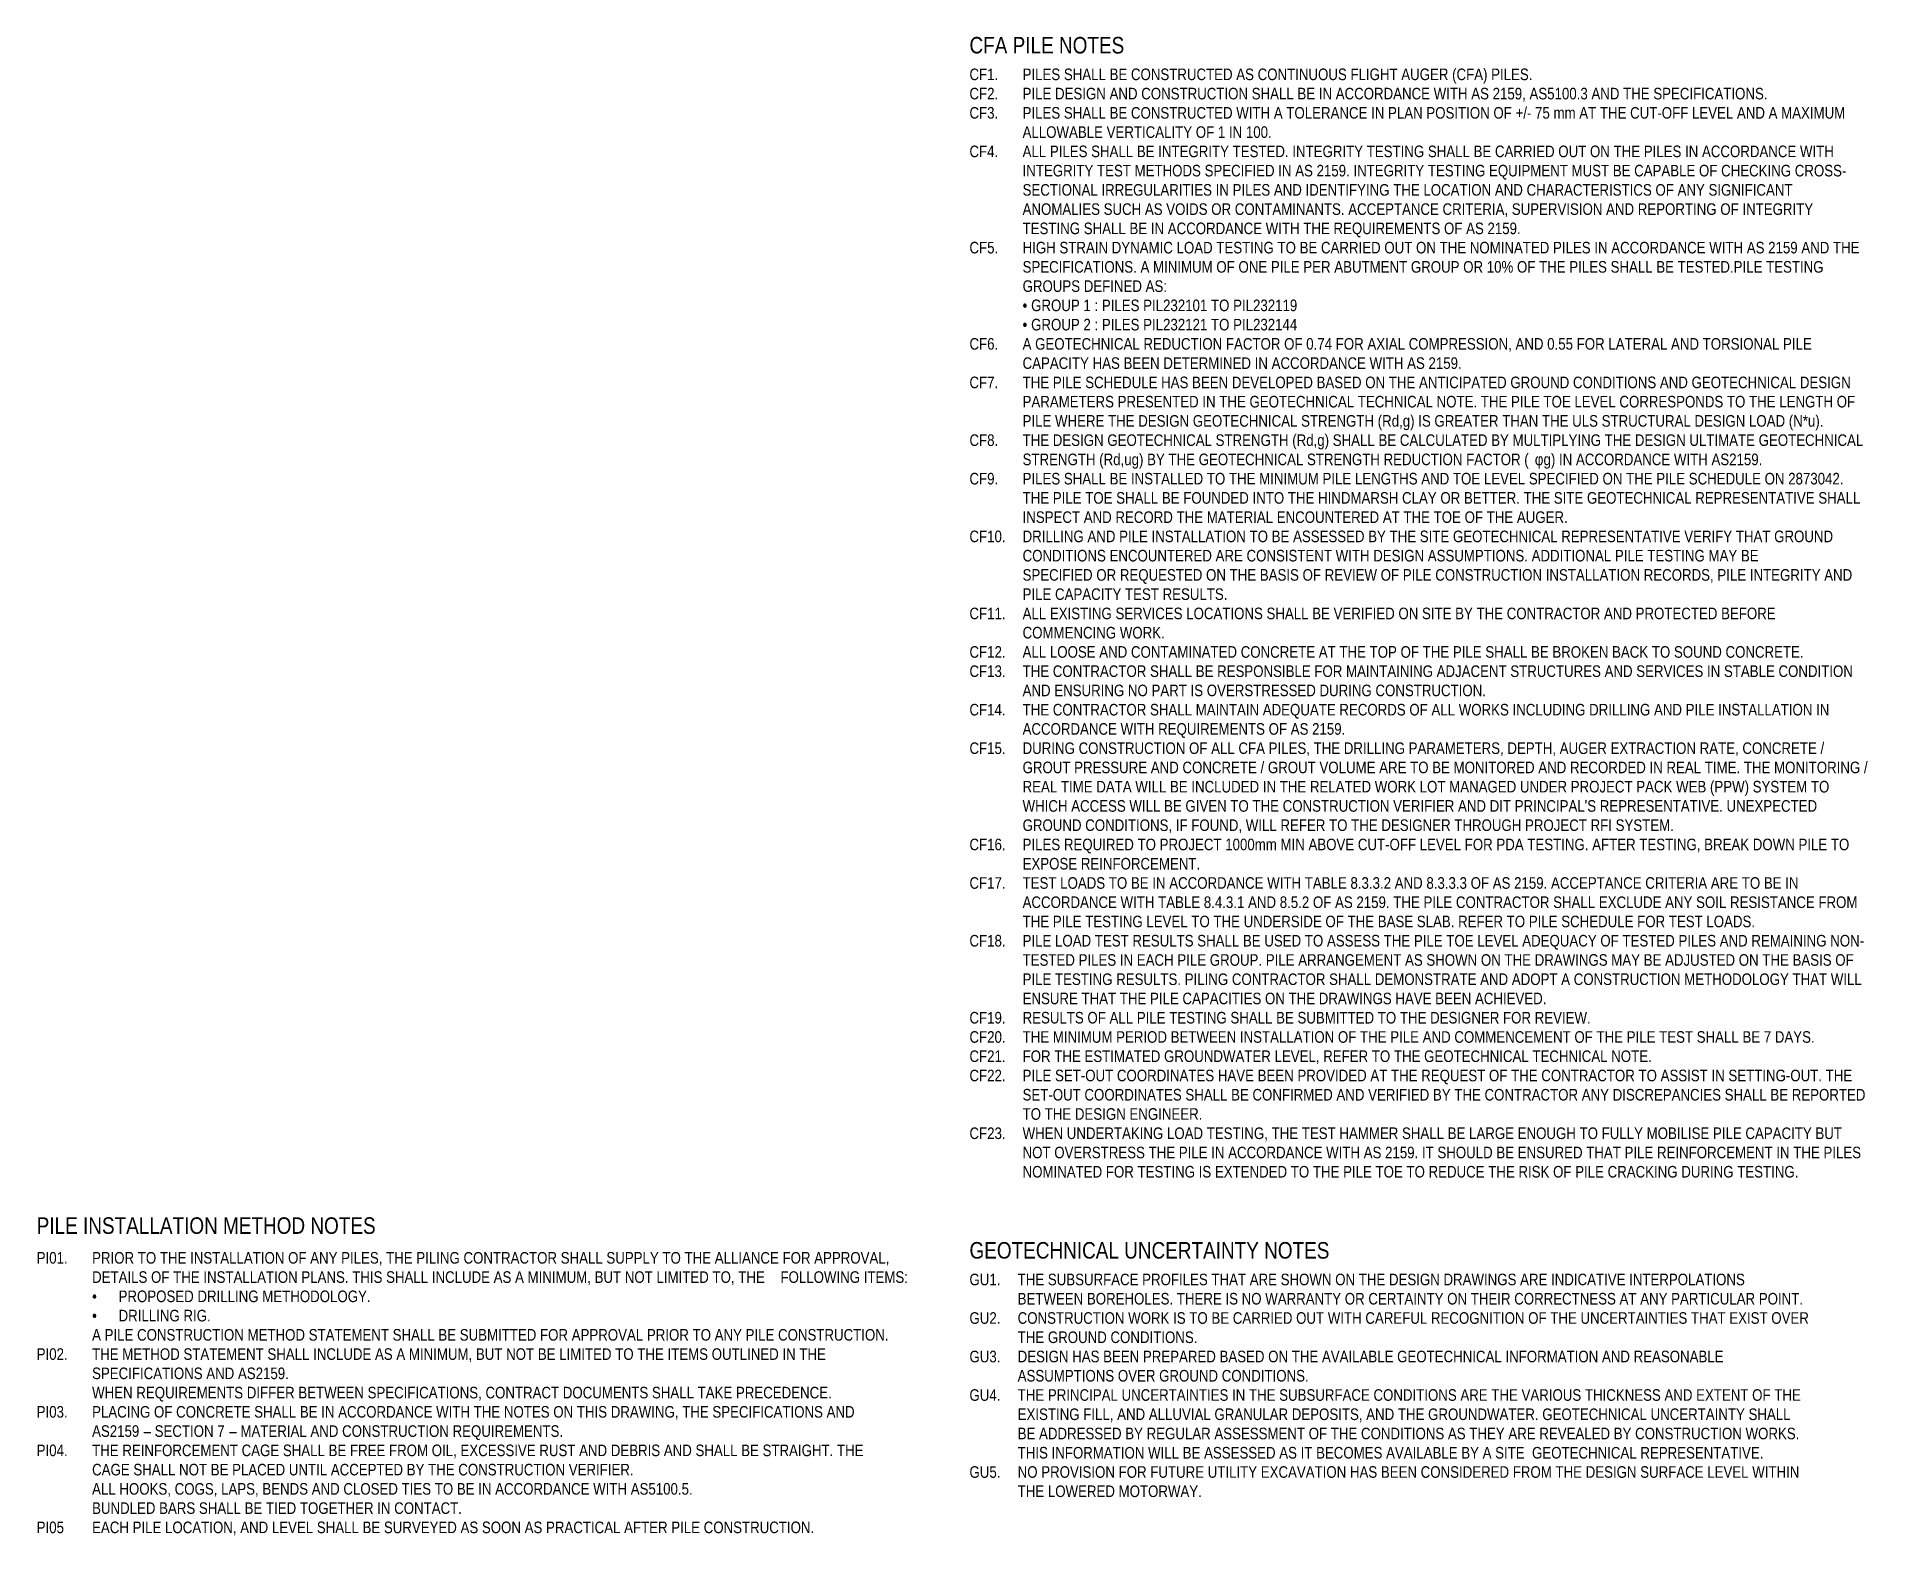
# Model space of a CAD drawing. Header units: metres. Extents: x -0.34 to 2.76, y 1.56 to 3.52.
# Drawn here: x 2.205 to 2.76, y 2.465 to 2.918 of the extents above; entities that cross this region are included whole.
import ezdxf

# ---------------------------------------------------------------- set-up
doc = ezdxf.new("R2010")
doc.units = ezdxf.units.M
doc.layers.add('G-ANNO-TEXT', color=7, linetype='Continuous', lineweight=9)
doc.styles.add('Arial Narrow_2', font='ARIALN.TTF', dxfattribs={"height": 0.0035})
doc.styles.add('Arial Narrow_3', font='ARIALN.TTF', dxfattribs={"height": 0.005})

msp = doc.modelspace()

# ---------------------------------------------------------------- texts
at = {"layer": 'G-ANNO-TEXT', "attachment_point": 1, "bg_fill": 3, "box_fill_scale": 1, "bg_fill_color": 256, "bg_fill_true_color": 13158600, "bg_fill_transparency": 0}
for s, insert, char_height, style in [('CFA PILE NOTES', (2.48738, 2.91769), 0.005, 'Arial Narrow_3'), ('PILES SHALL BE CONSTRUCTED AS CONTINUOUS FLIGHT AUGER (CFA) PILES.\xa0', (2.50344, 2.90813), 0.0035, 'Arial Narrow_2'), ('PILE INSTALLATION METHOD\xa0NOTES', (2.20538, 2.56081), 0.005, 'Arial Narrow_3'), ('GEOTECHNICAL UNCERTAINTY\xa0NOTES', (2.48738, 2.55333), 0.005, 'Arial Narrow_3'), ('PI01.', (2.20538, 2.55031), 0.0035, 'Arial Narrow_2'), ('PRIOR TO THE INSTALLATION OF ANY PILES, THE PILING CONTRACTOR SHALL SUPPLY TO THE ALLIANCE FOR APPROVAL, ', (2.22213, 2.55031), 0.0035, 'Arial Narrow_2'), ('THE SUBSURFACE PROFILES THAT ARE SHOWN ON THE DESIGN DRAWINGS ARE INDICATIVE INTERPOLATIONS ', (2.50195, 2.54377), 0.0035, 'Arial Narrow_2'), ('•', (2.22214, 2.53867), 0.0035, 'Arial Narrow_2'), ('PI02.', (2.20538, 2.52121), 0.0035, 'Arial Narrow_2'), ('PI03.', (2.20538, 2.50375), 0.0035, 'Arial Narrow_2'), ('PI04.', (2.20538, 2.4921), 0.0035, 'Arial Narrow_2'), ('PI05', (2.20538, 2.46882), 0.0035, 'Arial Narrow_2')]:
    msp.add_mtext(s, dxfattribs=dict(at, insert=insert, char_height=char_height, style=style))
at = {"layer": 'G-ANNO-TEXT', "char_height": 0.0035, "attachment_point": 1, "style": 'Arial Narrow_2', "bg_fill": 3, "box_fill_scale": 1, "bg_fill_color": 256, "bg_fill_transparency": 0}
for s, insert in [('CF1.', (2.48738, 2.90813)), ('CF4.', (2.48738, 2.88484)), ('CF5.', (2.48738, 2.85574)), ('CF6.', (2.48738, 2.82664)), ('CF7.', (2.48738, 2.81499)), ('CF8.', (2.48738, 2.79753)), ('CF9.', (2.48738, 2.78589)), ('CF10.', (2.48738, 2.76843)), ('CF11.', (2.48738, 2.74514)), ('CF12.', (2.48738, 2.7335)), ('CF14.', (2.48738, 2.71604)), ('CF15.', (2.48738, 2.7044)), ('CF16.', (2.48738, 2.67529)), ('CF17.', (2.48738, 2.66365)), ('CF18.', (2.48738, 2.64619)), ('CF19.', (2.48738, 2.62291)), ('CF23.', (2.48738, 2.58798)), ('GU1.', (2.48738, 2.54376)), ('GU2.', (2.48738, 2.53211)), ('GU3.', (2.48738, 2.52047)), ('GU4.', (2.48738, 2.50883)), ('GU5.', (2.48738, 2.48555))]:
    msp.add_mtext(s, dxfattribs=dict(at, insert=insert))

# ---------------------------------------------------------------- next in the draw order: texts
for s, insert in [('CF2.', (2.48738, 2.90231)), ('CF13.', (2.48738, 2.72768)), ('CF20.', (2.48738, 2.61709))]:
    msp.add_mtext(s, dxfattribs=dict(at, insert=insert))
at = {"layer": 'G-ANNO-TEXT', "char_height": 0.0035, "attachment_point": 1, "style": 'Arial Narrow_2', "bg_fill": 3, "box_fill_scale": 1, "bg_fill_color": 256, "bg_fill_true_color": 13158600, "bg_fill_transparency": 0}
for s, insert in [('PILE DESIGN AND CONSTRUCTION SHALL BE IN ACCORDANCE WITH AS 2159, AS5100.3 AND THE SPECIFICATIONS.\xa0', (2.50344, 2.90231)), ('DETAILS OF THE INSTALLATION PLANS. THIS SHALL INCLUDE AS A MINIMUM, BUT NOT LIMITED TO, THE ', (2.22213, 2.54449)), ('FOLLOWING ITEMS:\xa0', (2.43023, 2.54449)), ('BETWEEN BOREHOLES. THERE IS NO WARRANTY OR CERTAINTY ON THEIR CORRECTNESS AT ANY PARTICULAR POINT.\xa0', (2.50195, 2.53795)), ('•', (2.22214, 2.53285))]:
    msp.add_mtext(s, dxfattribs=dict(at, insert=insert))

# ---------------------------------------------------------------- next in the draw order: texts
at = {"layer": 'G-ANNO-TEXT', "char_height": 0.0035, "attachment_point": 1, "style": 'Arial Narrow_2', "bg_fill": 3, "box_fill_scale": 1, "bg_fill_color": 256, "bg_fill_transparency": 0}
for s, insert in [('CF3.', (2.48738, 2.89649)), ('CF21.', (2.48738, 2.61127))]:
    msp.add_mtext(s, dxfattribs=dict(at, insert=insert))
at = {"layer": 'G-ANNO-TEXT', "char_height": 0.0035, "attachment_point": 1, "style": 'Arial Narrow_2', "bg_fill": 3, "box_fill_scale": 1, "bg_fill_color": 256, "bg_fill_true_color": 13158600, "bg_fill_transparency": 0}
for s, insert in [('PILES SHALL BE CONSTRUCTED WITH A TOLERANCE IN PLAN POSITION OF +/- 75 mm AT THE CUT-OFF LEVEL AND A MAXIMUM ', (2.50344, 2.89649)), ('PROPOSED DRILLING METHODOLOGY.\xa0', (2.23014, 2.53867)), ('CONSTRUCTION WORK IS TO BE CARRIED OUT WITH CAREFUL RECOGNITION OF THE UNCERTAINTIES THAT EXIST OVER ', (2.50195, 2.53212))]:
    msp.add_mtext(s, dxfattribs=dict(at, insert=insert))

# ---------------------------------------------------------------- next in the draw order: texts
for s, insert in [('ALLOWABLE VERTICALITY OF 1 IN 100.\xa0', (2.50344, 2.89067)), ('DRILLING RIG.\xa0', (2.23014, 2.53285)), ('THE GROUND CONDITIONS.\xa0', (2.50195, 2.5263))]:
    msp.add_mtext(s, dxfattribs=dict(at, insert=insert))
at = {"layer": 'G-ANNO-TEXT', "insert": (2.48738, 2.60544), "char_height": 0.0035, "attachment_point": 1, "style": 'Arial Narrow_2', "bg_fill": 3, "box_fill_scale": 1, "bg_fill_color": 256, "bg_fill_transparency": 0}
msp.add_mtext('CF22.', dxfattribs=at)

# ---------------------------------------------------------------- next in the draw order: texts
at = {"layer": 'G-ANNO-TEXT', "char_height": 0.0035, "attachment_point": 1, "style": 'Arial Narrow_2', "bg_fill": 3, "box_fill_scale": 1, "bg_fill_color": 256, "bg_fill_true_color": 13158600, "bg_fill_transparency": 0}
for s, insert in [('ALL PILES SHALL BE INTEGRITY TESTED. INTEGRITY TESTING SHALL BE CARRIED OUT ON THE PILES IN ACCORDANCE WITH ', (2.50344, 2.88484)), ('A PILE CONSTRUCTION METHOD STATEMENT SHALL BE SUBMITTED FOR APPROVAL PRIOR TO ANY PILE CONSTRUCTION.', (2.22213, 2.52703)), ('DESIGN HAS BEEN PREPARED BASED ON THE AVAILABLE GEOTECHNICAL INFORMATION AND REASONABLE ', (2.50195, 2.52048))]:
    msp.add_mtext(s, dxfattribs=dict(at, insert=insert))

# ---------------------------------------------------------------- next in the draw order: texts
for s, insert in [('INTEGRITY TEST METHODS SPECIFIED IN AS 2159. INTEGRITY TESTING EQUIPMENT MUST BE CAPABLE OF CHECKING CROSS-', (2.50344, 2.87902)), ('THE METHOD STATEMENT SHALL INCLUDE AS A MINIMUM, BUT NOT BE LIMITED TO THE ITEMS OUTLINED IN THE', (2.22213, 2.52121)), ('ASSUMPTIONS OVER GROUND CONDITIONS.\xa0', (2.50195, 2.51466))]:
    msp.add_mtext(s, dxfattribs=dict(at, insert=insert))

# ---------------------------------------------------------------- next in the draw order: texts
for s, insert in [('SECTIONAL IRREGULARITIES IN PILES AND IDENTIFYING THE LOCATION AND CHARACTERISTICS OF ANY SIGNIFICANT ', (2.50344, 2.8732)), ('SPECIFICATIONS AND AS2159.\xa0', (2.22213, 2.51539)), ('THE PRINCIPAL UNCERTAINTIES IN THE SUBSURFACE CONDITIONS ARE THE VARIOUS THICKNESS AND EXTENT OF THE ', (2.50195, 2.50884))]:
    msp.add_mtext(s, dxfattribs=dict(at, insert=insert))

# ---------------------------------------------------------------- next in the draw order: texts
for s, insert in [('ANOMALIES SUCH AS VOIDS OR CONTAMINANTS. ACCEPTANCE CRITERIA, SUPERVISION AND REPORTING OF INTEGRITY ', (2.50344, 2.86738)), ('WHEN REQUIREMENTS DIFFER BETWEEN SPECIFICATIONS, CONTRACT DOCUMENTS SHALL TAKE PRECEDENCE.\xa0', (2.22213, 2.50957)), ('EXISTING FILL, AND ALLUVIAL GRANULAR DEPOSITS, AND THE GROUNDWATER. GEOTECHNICAL UNCERTAINTY SHALL ', (2.50195, 2.50302))]:
    msp.add_mtext(s, dxfattribs=dict(at, insert=insert))

# ---------------------------------------------------------------- next in the draw order: texts
for s, insert in [('TESTING SHALL BE IN ACCORDANCE WITH THE REQUIREMENTS OF AS 2159.\xa0', (2.50344, 2.86156)), ('PLACING OF CONCRETE SHALL BE IN ACCORDANCE WITH THE NOTES ON THIS DRAWING, THE SPECIFICATIONS AND ', (2.22213, 2.50375)), ('BE ADDRESSED BY REGULAR ASSESSMENT OF THE CONDITIONS AS THEY ARE REVEALED BY CONSTRUCTION WORKS. ', (2.50195, 2.4972))]:
    msp.add_mtext(s, dxfattribs=dict(at, insert=insert))

# ---------------------------------------------------------------- next in the draw order: texts
for s, insert in [('HIGH STRAIN DYNAMIC LOAD TESTING TO BE CARRIED OUT ON THE NOMINATED PILES IN ACCORDANCE WITH AS 2159 AND THE ', (2.50344, 2.85574)), ('AS2159 ', (2.22213, 2.49793)), ('THIS INFORMATION WILL BE ASSESSED AS IT BECOMES AVAILABLE BY A SITE  GEOTECHNICAL REPRESENTATIVE.\xa0', (2.50195, 2.49138))]:
    msp.add_mtext(s, dxfattribs=dict(at, insert=insert))

# ---------------------------------------------------------------- next in the draw order: texts
for s, insert in [('SPECIFICATIONS. A MINIMUM OF ONE PILE PER ABUTMENT GROUP OR 10% OF THE PILES SHALL BE TESTED.PILE TESTING ', (2.50344, 2.84992)), ('–', (2.23768, 2.49793)), ('NO PROVISION FOR FUTURE UTILITY EXCAVATION HAS BEEN CONSIDERED FROM THE DESIGN SURFACE LEVEL WITHIN ', (2.50195, 2.48556))]:
    msp.add_mtext(s, dxfattribs=dict(at, insert=insert))

# ---------------------------------------------------------------- next in the draw order: texts
for s, insert in [('GROUPS DEFINED AS:', (2.50344, 2.8441)), (' SECTION 7 ', (2.23993, 2.49793)), ('THE LOWERED MOTORWAY.\xa0', (2.50195, 2.47974))]:
    msp.add_mtext(s, dxfattribs=dict(at, insert=insert))

# ---------------------------------------------------------------- next in the draw order: texts
for s, insert in [('•', (2.50344, 2.83828)), ('–', (2.26361, 2.49793))]:
    msp.add_mtext(s, dxfattribs=dict(at, insert=insert))

# ---------------------------------------------------------------- next in the draw order: texts
for s, insert in [(' GROUP 1 : PILES PIL232101 TO PIL232119', (2.5049, 2.83828)), (' MATERIAL AND CONSTRUCTION REQUIREMENTS.\xa0', (2.26586, 2.49793))]:
    msp.add_mtext(s, dxfattribs=dict(at, insert=insert))

# ---------------------------------------------------------------- next in the draw order: texts
for s, insert in [('•', (2.50344, 2.83246)), ('THE REINFORCEMENT CAGE SHALL BE FREE FROM OIL, EXCESSIVE RUST AND DEBRIS AND SHALL BE STRAIGHT. THE ', (2.22213, 2.4921))]:
    msp.add_mtext(s, dxfattribs=dict(at, insert=insert))

# ---------------------------------------------------------------- next in the draw order: texts
for s, insert in [(' GROUP 2 : PILES PIL232121 TO PIL232144\xa0', (2.5049, 2.83246)), ('CAGE SHALL NOT BE PLACED UNTIL ACCEPTED BY THE CONSTRUCTION VERIFIER.\xa0\xa0', (2.22213, 2.48628))]:
    msp.add_mtext(s, dxfattribs=dict(at, insert=insert))

# ---------------------------------------------------------------- next in the draw order: texts
for s, insert in [('A GEOTECHNICAL REDUCTION FACTOR OF 0.74 FOR AXIAL COMPRESSION, AND 0.55 FOR LATERAL AND TORSIONAL PILE ', (2.50344, 2.82664)), ('ALL HOOKS, COGS, LAPS, BENDS AND CLOSED TIES TO BE IN ACCORDANCE WITH AS5100.5.\xa0', (2.22213, 2.48046))]:
    msp.add_mtext(s, dxfattribs=dict(at, insert=insert))

# ---------------------------------------------------------------- next in the draw order: texts
for s, insert in [('CAPACITY HAS BEEN DETERMINED IN ACCORDANCE WITH AS 2159.\xa0', (2.50344, 2.82082)), ('BUNDLED BARS SHALL BE TIED TOGETHER IN CONTACT.\xa0', (2.22213, 2.47464))]:
    msp.add_mtext(s, dxfattribs=dict(at, insert=insert))

# ---------------------------------------------------------------- next in the draw order: texts
for s, insert in [('THE PILE SCHEDULE HAS BEEN DEVELOPED BASED ON THE ANTICIPATED GROUND CONDITIONS AND GEOTECHNICAL DESIGN ', (2.50344, 2.81499)), ('EACH PILE LOCATION, AND LEVEL SHALL BE SURVEYED AS SOON AS PRACTICAL AFTER PILE CONSTRUCTION.', (2.22213, 2.46882))]:
    msp.add_mtext(s, dxfattribs=dict(at, insert=insert))

# ---------------------------------------------------------------- next in the draw order: texts
at = {"layer": 'G-ANNO-TEXT', "insert": (2.50344, 2.80917), "char_height": 0.0035, "attachment_point": 1, "style": 'Arial Narrow_2', "bg_fill": 3, "box_fill_scale": 1, "bg_fill_color": 256, "bg_fill_true_color": 13158600, "bg_fill_transparency": 0}
msp.add_mtext('PARAMETERS PRESENTED IN THE GEOTECHNICAL TECHNICAL NOTE. THE PILE TOE LEVEL CORRESPONDS TO THE LENGTH OF ', dxfattribs=at)

# ---------------------------------------------------------------- next in the draw order: texts
at = {"layer": 'G-ANNO-TEXT', "insert": (2.50344, 2.80335), "char_height": 0.0035, "attachment_point": 1, "style": 'Arial Narrow_2', "bg_fill": 3, "box_fill_scale": 1, "bg_fill_color": 256, "bg_fill_true_color": 13158600, "bg_fill_transparency": 0}
msp.add_mtext('PILE WHERE THE DESIGN GEOTECHNICAL STRENGTH (Rd,g) IS GREATER THAN THE ULS STRUCTURAL DESIGN LOAD (N*u).  ', dxfattribs=at)

# ---------------------------------------------------------------- next in the draw order: texts
at = {"layer": 'G-ANNO-TEXT', "insert": (2.50344, 2.79753), "char_height": 0.0035, "attachment_point": 1, "style": 'Arial Narrow_2', "bg_fill": 3, "box_fill_scale": 1, "bg_fill_color": 256, "bg_fill_true_color": 13158600, "bg_fill_transparency": 0}
msp.add_mtext('THE DESIGN GEOTECHNICAL STRENGTH (Rd,g) SHALL BE CALCULATED BY MULTIPLYING THE DESIGN ULTIMATE GEOTECHNICAL ', dxfattribs=at)

# ---------------------------------------------------------------- next in the draw order: texts
at = {"layer": 'G-ANNO-TEXT', "insert": (2.50344, 2.79171), "char_height": 0.0035, "attachment_point": 1, "style": 'Arial Narrow_2', "bg_fill": 3, "box_fill_scale": 1, "bg_fill_color": 256, "bg_fill_true_color": 13158600, "bg_fill_transparency": 0}
msp.add_mtext('STRENGTH (Rd,ug) BY THE GEOTECHNICAL STRENGTH REDUCTION FACTOR (', dxfattribs=at)

# ---------------------------------------------------------------- next in the draw order: texts
at = {"layer": 'G-ANNO-TEXT', "insert": (2.65829, 2.79171), "char_height": 0.0035, "attachment_point": 1, "style": 'Arial Narrow_2', "bg_fill": 3, "box_fill_scale": 1, "bg_fill_color": 256, "bg_fill_true_color": 13158600, "bg_fill_transparency": 0}
msp.add_mtext('φ', dxfattribs=at)

# ---------------------------------------------------------------- next in the draw order: texts
at = {"layer": 'G-ANNO-TEXT', "insert": (2.66093, 2.79171), "char_height": 0.0035, "attachment_point": 1, "style": 'Arial Narrow_2', "bg_fill": 3, "box_fill_scale": 1, "bg_fill_color": 256, "bg_fill_true_color": 13158600, "bg_fill_transparency": 0}
msp.add_mtext('g) IN ACCORDANCE WITH AS2159.', dxfattribs=at)

# ---------------------------------------------------------------- next in the draw order: texts
at = {"layer": 'G-ANNO-TEXT', "insert": (2.50344, 2.78589), "char_height": 0.0035, "attachment_point": 1, "style": 'Arial Narrow_2', "bg_fill": 3, "box_fill_scale": 1, "bg_fill_color": 256, "bg_fill_true_color": 13158600, "bg_fill_transparency": 0}
msp.add_mtext('PILES SHALL BE INSTALLED TO THE MINIMUM PILE LENGTHS AND TOE LEVEL SPECIFIED ON THE PILE SCHEDULE ON 2873042.', dxfattribs=at)

# ---------------------------------------------------------------- next in the draw order: texts
at = {"layer": 'G-ANNO-TEXT', "insert": (2.50344, 2.78007), "char_height": 0.0035, "attachment_point": 1, "style": 'Arial Narrow_2', "bg_fill": 3, "box_fill_scale": 1, "bg_fill_color": 256, "bg_fill_true_color": 13158600, "bg_fill_transparency": 0}
msp.add_mtext('THE PILE TOE SHALL BE FOUNDED INTO THE HINDMARSH CLAY OR BETTER. THE SITE GEOTECHNICAL REPRESENTATIVE SHALL ', dxfattribs=at)

# ---------------------------------------------------------------- next in the draw order: texts
at = {"layer": 'G-ANNO-TEXT', "insert": (2.50344, 2.77425), "char_height": 0.0035, "attachment_point": 1, "style": 'Arial Narrow_2', "bg_fill": 3, "box_fill_scale": 1, "bg_fill_color": 256, "bg_fill_true_color": 13158600, "bg_fill_transparency": 0}
msp.add_mtext('INSPECT AND RECORD THE MATERIAL ENCOUNTERED AT THE TOE OF THE AUGER.', dxfattribs=at)

# ---------------------------------------------------------------- next in the draw order: texts
at = {"layer": 'G-ANNO-TEXT', "insert": (2.50344, 2.76843), "char_height": 0.0035, "attachment_point": 1, "style": 'Arial Narrow_2', "bg_fill": 3, "box_fill_scale": 1, "bg_fill_color": 256, "bg_fill_true_color": 13158600, "bg_fill_transparency": 0}
msp.add_mtext('DRILLING AND PILE INSTALLATION TO BE ASSESSED BY THE SITE GEOTECHNICAL REPRESENTATIVE VERIFY THAT GROUND ', dxfattribs=at)

# ---------------------------------------------------------------- next in the draw order: texts
at = {"layer": 'G-ANNO-TEXT', "insert": (2.50344, 2.76261), "char_height": 0.0035, "attachment_point": 1, "style": 'Arial Narrow_2', "bg_fill": 3, "box_fill_scale": 1, "bg_fill_color": 256, "bg_fill_true_color": 13158600, "bg_fill_transparency": 0}
msp.add_mtext('CONDITIONS ENCOUNTERED ARE CONSISTENT WITH DESIGN ASSUMPTIONS. ADDITIONAL PILE TESTING MAY BE ', dxfattribs=at)

# ---------------------------------------------------------------- next in the draw order: texts
at = {"layer": 'G-ANNO-TEXT', "insert": (2.50344, 2.75679), "char_height": 0.0035, "attachment_point": 1, "style": 'Arial Narrow_2', "bg_fill": 3, "box_fill_scale": 1, "bg_fill_color": 256, "bg_fill_true_color": 13158600, "bg_fill_transparency": 0}
msp.add_mtext('SPECIFIED OR REQUESTED ON THE BASIS OF REVIEW OF PILE CONSTRUCTION INSTALLATION RECORDS, PILE INTEGRITY AND ', dxfattribs=at)

# ---------------------------------------------------------------- next in the draw order: texts
at = {"layer": 'G-ANNO-TEXT', "insert": (2.50344, 2.75097), "char_height": 0.0035, "attachment_point": 1, "style": 'Arial Narrow_2', "bg_fill": 3, "box_fill_scale": 1, "bg_fill_color": 256, "bg_fill_true_color": 13158600, "bg_fill_transparency": 0}
msp.add_mtext('PILE CAPACITY TEST RESULTS.', dxfattribs=at)

# ---------------------------------------------------------------- next in the draw order: texts
at = {"layer": 'G-ANNO-TEXT', "insert": (2.50344, 2.74514), "char_height": 0.0035, "attachment_point": 1, "style": 'Arial Narrow_2', "bg_fill": 3, "box_fill_scale": 1, "bg_fill_color": 256, "bg_fill_true_color": 13158600, "bg_fill_transparency": 0}
msp.add_mtext('ALL EXISTING SERVICES LOCATIONS SHALL BE VERIFIED ON SITE BY THE CONTRACTOR AND PROTECTED BEFORE ', dxfattribs=at)

# ---------------------------------------------------------------- next in the draw order: texts
at = {"layer": 'G-ANNO-TEXT', "insert": (2.50344, 2.73932), "char_height": 0.0035, "attachment_point": 1, "style": 'Arial Narrow_2', "bg_fill": 3, "box_fill_scale": 1, "bg_fill_color": 256, "bg_fill_true_color": 13158600, "bg_fill_transparency": 0}
msp.add_mtext('COMMENCING WORK.\xa0', dxfattribs=at)

# ---------------------------------------------------------------- next in the draw order: texts
at = {"layer": 'G-ANNO-TEXT', "insert": (2.50344, 2.7335), "char_height": 0.0035, "attachment_point": 1, "style": 'Arial Narrow_2', "bg_fill": 3, "box_fill_scale": 1, "bg_fill_color": 256, "bg_fill_true_color": 13158600, "bg_fill_transparency": 0}
msp.add_mtext('ALL LOOSE AND CONTAMINATED CONCRETE AT THE TOP OF THE PILE SHALL BE BROKEN BACK TO SOUND CONCRETE.\xa0', dxfattribs=at)

# ---------------------------------------------------------------- next in the draw order: texts
at = {"layer": 'G-ANNO-TEXT', "insert": (2.50344, 2.72768), "char_height": 0.0035, "attachment_point": 1, "style": 'Arial Narrow_2', "bg_fill": 3, "box_fill_scale": 1, "bg_fill_color": 256, "bg_fill_true_color": 13158600, "bg_fill_transparency": 0}
msp.add_mtext('THE CONTRACTOR SHALL BE RESPONSIBLE FOR MAINTAINING ADJACENT STRUCTURES AND SERVICES IN STABLE CONDITION ', dxfattribs=at)

# ---------------------------------------------------------------- next in the draw order: texts
at = {"layer": 'G-ANNO-TEXT', "insert": (2.50344, 2.72186), "char_height": 0.0035, "attachment_point": 1, "style": 'Arial Narrow_2', "bg_fill": 3, "box_fill_scale": 1, "bg_fill_color": 256, "bg_fill_true_color": 13158600, "bg_fill_transparency": 0}
msp.add_mtext('AND ENSURING NO PART IS OVERSTRESSED DURING CONSTRUCTION.\xa0', dxfattribs=at)

# ---------------------------------------------------------------- next in the draw order: texts
at = {"layer": 'G-ANNO-TEXT', "insert": (2.50344, 2.71604), "char_height": 0.0035, "attachment_point": 1, "style": 'Arial Narrow_2', "bg_fill": 3, "box_fill_scale": 1, "bg_fill_color": 256, "bg_fill_true_color": 13158600, "bg_fill_transparency": 0}
msp.add_mtext('THE CONTRACTOR SHALL MAINTAIN ADEQUATE RECORDS OF ALL WORKS INCLUDING DRILLING AND PILE INSTALLATION IN ', dxfattribs=at)

# ---------------------------------------------------------------- next in the draw order: texts
at = {"layer": 'G-ANNO-TEXT', "insert": (2.50344, 2.71022), "char_height": 0.0035, "attachment_point": 1, "style": 'Arial Narrow_2', "bg_fill": 3, "box_fill_scale": 1, "bg_fill_color": 256, "bg_fill_true_color": 13158600, "bg_fill_transparency": 0}
msp.add_mtext('ACCORDANCE WITH REQUIREMENTS OF AS 2159.\xa0', dxfattribs=at)

# ---------------------------------------------------------------- next in the draw order: texts
at = {"layer": 'G-ANNO-TEXT', "insert": (2.50344, 2.7044), "char_height": 0.0035, "attachment_point": 1, "style": 'Arial Narrow_2', "bg_fill": 3, "box_fill_scale": 1, "bg_fill_color": 256, "bg_fill_true_color": 13158600, "bg_fill_transparency": 0}
msp.add_mtext('DURING CONSTRUCTION OF ALL CFA PILES, THE DRILLING PARAMETERS, DEPTH, AUGER EXTRACTION RATE, CONCRETE / ', dxfattribs=at)

# ---------------------------------------------------------------- next in the draw order: texts
at = {"layer": 'G-ANNO-TEXT', "insert": (2.50344, 2.69858), "char_height": 0.0035, "attachment_point": 1, "style": 'Arial Narrow_2', "bg_fill": 3, "box_fill_scale": 1, "bg_fill_color": 256, "bg_fill_true_color": 13158600, "bg_fill_transparency": 0}
msp.add_mtext('GROUT PRESSURE AND CONCRETE / GROUT VOLUME ARE TO BE MONITORED AND RECORDED IN REAL TIME. THE MONITORING / ', dxfattribs=at)

# ---------------------------------------------------------------- next in the draw order: texts
at = {"layer": 'G-ANNO-TEXT', "insert": (2.50344, 2.69276), "char_height": 0.0035, "attachment_point": 1, "style": 'Arial Narrow_2', "bg_fill": 3, "box_fill_scale": 1, "bg_fill_color": 256, "bg_fill_true_color": 13158600, "bg_fill_transparency": 0}
msp.add_mtext('REAL TIME DATA WILL BE INCLUDED IN THE RELATED WORK LOT MANAGED UNDER PROJECT PACK WEB (PPW) SYSTEM TO ', dxfattribs=at)

# ---------------------------------------------------------------- next in the draw order: texts
at = {"layer": 'G-ANNO-TEXT', "insert": (2.50344, 2.68694), "char_height": 0.0035, "attachment_point": 1, "style": 'Arial Narrow_2', "bg_fill": 3, "box_fill_scale": 1, "bg_fill_color": 256, "bg_fill_true_color": 13158600, "bg_fill_transparency": 0}
msp.add_mtext("WHICH ACCESS WILL BE GIVEN TO THE CONSTRUCTION VERIFIER AND DIT PRINCIPAL'S REPRESENTATIVE. UNEXPECTED ", dxfattribs=at)

# ---------------------------------------------------------------- next in the draw order: texts
at = {"layer": 'G-ANNO-TEXT', "insert": (2.50344, 2.68112), "char_height": 0.0035, "attachment_point": 1, "style": 'Arial Narrow_2', "bg_fill": 3, "box_fill_scale": 1, "bg_fill_color": 256, "bg_fill_true_color": 13158600, "bg_fill_transparency": 0}
msp.add_mtext('GROUND CONDITIONS, IF FOUND, WILL REFER TO THE DESIGNER THROUGH PROJECT RFI SYSTEM.\xa0', dxfattribs=at)

# ---------------------------------------------------------------- next in the draw order: texts
at = {"layer": 'G-ANNO-TEXT', "insert": (2.50344, 2.67529), "char_height": 0.0035, "attachment_point": 1, "style": 'Arial Narrow_2', "bg_fill": 3, "box_fill_scale": 1, "bg_fill_color": 256, "bg_fill_true_color": 13158600, "bg_fill_transparency": 0}
msp.add_mtext('PILES REQUIRED TO PROJECT 1000mm MIN ABOVE CUT-OFF LEVEL FOR PDA TESTING. AFTER TESTING, BREAK DOWN PILE TO ', dxfattribs=at)

# ---------------------------------------------------------------- next in the draw order: texts
at = {"layer": 'G-ANNO-TEXT', "insert": (2.50344, 2.66947), "char_height": 0.0035, "attachment_point": 1, "style": 'Arial Narrow_2', "bg_fill": 3, "box_fill_scale": 1, "bg_fill_color": 256, "bg_fill_true_color": 13158600, "bg_fill_transparency": 0}
msp.add_mtext('EXPOSE REINFORCEMENT.\xa0', dxfattribs=at)

# ---------------------------------------------------------------- next in the draw order: texts
at = {"layer": 'G-ANNO-TEXT', "insert": (2.50344, 2.66365), "char_height": 0.0035, "attachment_point": 1, "style": 'Arial Narrow_2', "bg_fill": 3, "box_fill_scale": 1, "bg_fill_color": 256, "bg_fill_true_color": 13158600, "bg_fill_transparency": 0}
msp.add_mtext('TEST LOADS TO BE IN ACCORDANCE WITH TABLE 8.3.3.2 AND 8.3.3.3 OF AS 2159. ACCEPTANCE CRITERIA ARE TO BE IN ', dxfattribs=at)

# ---------------------------------------------------------------- next in the draw order: texts
at = {"layer": 'G-ANNO-TEXT', "insert": (2.50344, 2.65783), "char_height": 0.0035, "attachment_point": 1, "style": 'Arial Narrow_2', "bg_fill": 3, "box_fill_scale": 1, "bg_fill_color": 256, "bg_fill_true_color": 13158600, "bg_fill_transparency": 0}
msp.add_mtext('ACCORDANCE WITH TABLE 8.4.3.1 AND 8.5.2 OF AS 2159. THE PILE CONTRACTOR SHALL EXCLUDE ANY SOIL RESISTANCE FROM ', dxfattribs=at)

# ---------------------------------------------------------------- next in the draw order: texts
at = {"layer": 'G-ANNO-TEXT', "insert": (2.50344, 2.65201), "char_height": 0.0035, "attachment_point": 1, "style": 'Arial Narrow_2', "bg_fill": 3, "box_fill_scale": 1, "bg_fill_color": 256, "bg_fill_true_color": 13158600, "bg_fill_transparency": 0}
msp.add_mtext('THE PILE TESTING LEVEL TO THE UNDERSIDE OF THE BASE SLAB. REFER TO PILE SCHEDULE FOR TEST LOADS.', dxfattribs=at)

# ---------------------------------------------------------------- next in the draw order: texts
at = {"layer": 'G-ANNO-TEXT', "insert": (2.50344, 2.64619), "char_height": 0.0035, "attachment_point": 1, "style": 'Arial Narrow_2', "bg_fill": 3, "box_fill_scale": 1, "bg_fill_color": 256, "bg_fill_true_color": 13158600, "bg_fill_transparency": 0}
msp.add_mtext('PILE LOAD TEST RESULTS SHALL BE USED TO ASSESS THE PILE TOE LEVEL ADEQUACY OF TESTED PILES AND REMAINING NON-', dxfattribs=at)

# ---------------------------------------------------------------- next in the draw order: texts
at = {"layer": 'G-ANNO-TEXT', "insert": (2.50344, 2.64037), "char_height": 0.0035, "attachment_point": 1, "style": 'Arial Narrow_2', "bg_fill": 3, "box_fill_scale": 1, "bg_fill_color": 256, "bg_fill_true_color": 13158600, "bg_fill_transparency": 0}
msp.add_mtext('TESTED PILES IN EACH PILE GROUP. PILE ARRANGEMENT AS SHOWN ON THE DRAWINGS MAY BE ADJUSTED ON THE BASIS OF ', dxfattribs=at)

# ---------------------------------------------------------------- next in the draw order: texts
at = {"layer": 'G-ANNO-TEXT', "insert": (2.50344, 2.63455), "char_height": 0.0035, "attachment_point": 1, "style": 'Arial Narrow_2', "bg_fill": 3, "box_fill_scale": 1, "bg_fill_color": 256, "bg_fill_true_color": 13158600, "bg_fill_transparency": 0}
msp.add_mtext('PILE TESTING RESULTS. PILING CONTRACTOR SHALL DEMONSTRATE AND ADOPT A CONSTRUCTION METHODOLOGY THAT WILL ', dxfattribs=at)

# ---------------------------------------------------------------- next in the draw order: texts
at = {"layer": 'G-ANNO-TEXT', "insert": (2.50344, 2.62873), "char_height": 0.0035, "attachment_point": 1, "style": 'Arial Narrow_2', "bg_fill": 3, "box_fill_scale": 1, "bg_fill_color": 256, "bg_fill_true_color": 13158600, "bg_fill_transparency": 0}
msp.add_mtext('ENSURE THAT THE PILE CAPACITIES ON THE DRAWINGS HAVE BEEN ACHIEVED.\xa0', dxfattribs=at)

# ---------------------------------------------------------------- next in the draw order: texts
at = {"layer": 'G-ANNO-TEXT', "insert": (2.50344, 2.62291), "char_height": 0.0035, "attachment_point": 1, "style": 'Arial Narrow_2', "bg_fill": 3, "box_fill_scale": 1, "bg_fill_color": 256, "bg_fill_true_color": 13158600, "bg_fill_transparency": 0}
msp.add_mtext('RESULTS OF ALL PILE TESTING SHALL BE SUBMITTED TO THE DESIGNER FOR REVIEW.\xa0', dxfattribs=at)

# ---------------------------------------------------------------- next in the draw order: texts
at = {"layer": 'G-ANNO-TEXT', "insert": (2.50344, 2.61709), "char_height": 0.0035, "attachment_point": 1, "style": 'Arial Narrow_2', "bg_fill": 3, "box_fill_scale": 1, "bg_fill_color": 256, "bg_fill_true_color": 13158600, "bg_fill_transparency": 0}
msp.add_mtext('THE MINIMUM PERIOD BETWEEN INSTALLATION OF THE PILE AND COMMENCEMENT OF THE PILE TEST SHALL BE 7 DAYS.\xa0', dxfattribs=at)

# ---------------------------------------------------------------- next in the draw order: texts
at = {"layer": 'G-ANNO-TEXT', "insert": (2.50344, 2.61127), "char_height": 0.0035, "attachment_point": 1, "style": 'Arial Narrow_2', "bg_fill": 3, "box_fill_scale": 1, "bg_fill_color": 256, "bg_fill_true_color": 13158600, "bg_fill_transparency": 0}
msp.add_mtext('FOR THE ESTIMATED GROUNDWATER LEVEL, REFER TO THE GEOTECHNICAL TECHNICAL NOTE.\xa0', dxfattribs=at)

# ---------------------------------------------------------------- next in the draw order: texts
at = {"layer": 'G-ANNO-TEXT', "insert": (2.50344, 2.60544), "char_height": 0.0035, "attachment_point": 1, "style": 'Arial Narrow_2', "bg_fill": 3, "box_fill_scale": 1, "bg_fill_color": 256, "bg_fill_true_color": 13158600, "bg_fill_transparency": 0}
msp.add_mtext('PILE SET-OUT COORDINATES HAVE BEEN PROVIDED AT THE REQUEST OF THE CONTRACTOR TO ASSIST IN SETTING-OUT. THE ', dxfattribs=at)

# ---------------------------------------------------------------- next in the draw order: texts
at = {"layer": 'G-ANNO-TEXT', "insert": (2.50344, 2.59962), "char_height": 0.0035, "attachment_point": 1, "style": 'Arial Narrow_2', "bg_fill": 3, "box_fill_scale": 1, "bg_fill_color": 256, "bg_fill_true_color": 13158600, "bg_fill_transparency": 0}
msp.add_mtext('SET-OUT COORDINATES SHALL BE CONFIRMED AND VERIFIED BY THE CONTRACTOR ANY DISCREPANCIES SHALL BE REPORTED ', dxfattribs=at)

# ---------------------------------------------------------------- next in the draw order: texts
at = {"layer": 'G-ANNO-TEXT', "insert": (2.50344, 2.5938), "char_height": 0.0035, "attachment_point": 1, "style": 'Arial Narrow_2', "bg_fill": 3, "box_fill_scale": 1, "bg_fill_color": 256, "bg_fill_true_color": 13158600, "bg_fill_transparency": 0}
msp.add_mtext('TO THE DESIGN ENGINEER. ', dxfattribs=at)

# ---------------------------------------------------------------- next in the draw order: texts
at = {"layer": 'G-ANNO-TEXT', "insert": (2.50344, 2.58798), "char_height": 0.0035, "attachment_point": 1, "style": 'Arial Narrow_2', "bg_fill": 3, "box_fill_scale": 1, "bg_fill_color": 256, "bg_fill_true_color": 13158600, "bg_fill_transparency": 0}
msp.add_mtext('WHEN UNDERTAKING LOAD TESTING, THE TEST HAMMER SHALL BE LARGE ENOUGH TO FULLY MOBILISE PILE CAPACITY BUT ', dxfattribs=at)

# ---------------------------------------------------------------- next in the draw order: texts
at = {"layer": 'G-ANNO-TEXT', "insert": (2.50344, 2.58216), "char_height": 0.0035, "attachment_point": 1, "style": 'Arial Narrow_2', "bg_fill": 3, "box_fill_scale": 1, "bg_fill_color": 256, "bg_fill_true_color": 13158600, "bg_fill_transparency": 0}
msp.add_mtext('NOT OVERSTRESS THE PILE IN ACCORDANCE WITH AS 2159. IT SHOULD BE ENSURED THAT PILE REINFORCEMENT IN THE PILES ', dxfattribs=at)

# ---------------------------------------------------------------- next in the draw order: texts
at = {"layer": 'G-ANNO-TEXT', "insert": (2.50344, 2.57634), "char_height": 0.0035, "attachment_point": 1, "style": 'Arial Narrow_2', "bg_fill": 3, "box_fill_scale": 1, "bg_fill_color": 256, "bg_fill_true_color": 13158600, "bg_fill_transparency": 0}
msp.add_mtext('NOMINATED FOR TESTING IS EXTENDED TO THE PILE TOE TO REDUCE THE RISK OF PILE CRACKING DURING TESTING.\xa0', dxfattribs=at)

doc.saveas('drawing.dxf')
